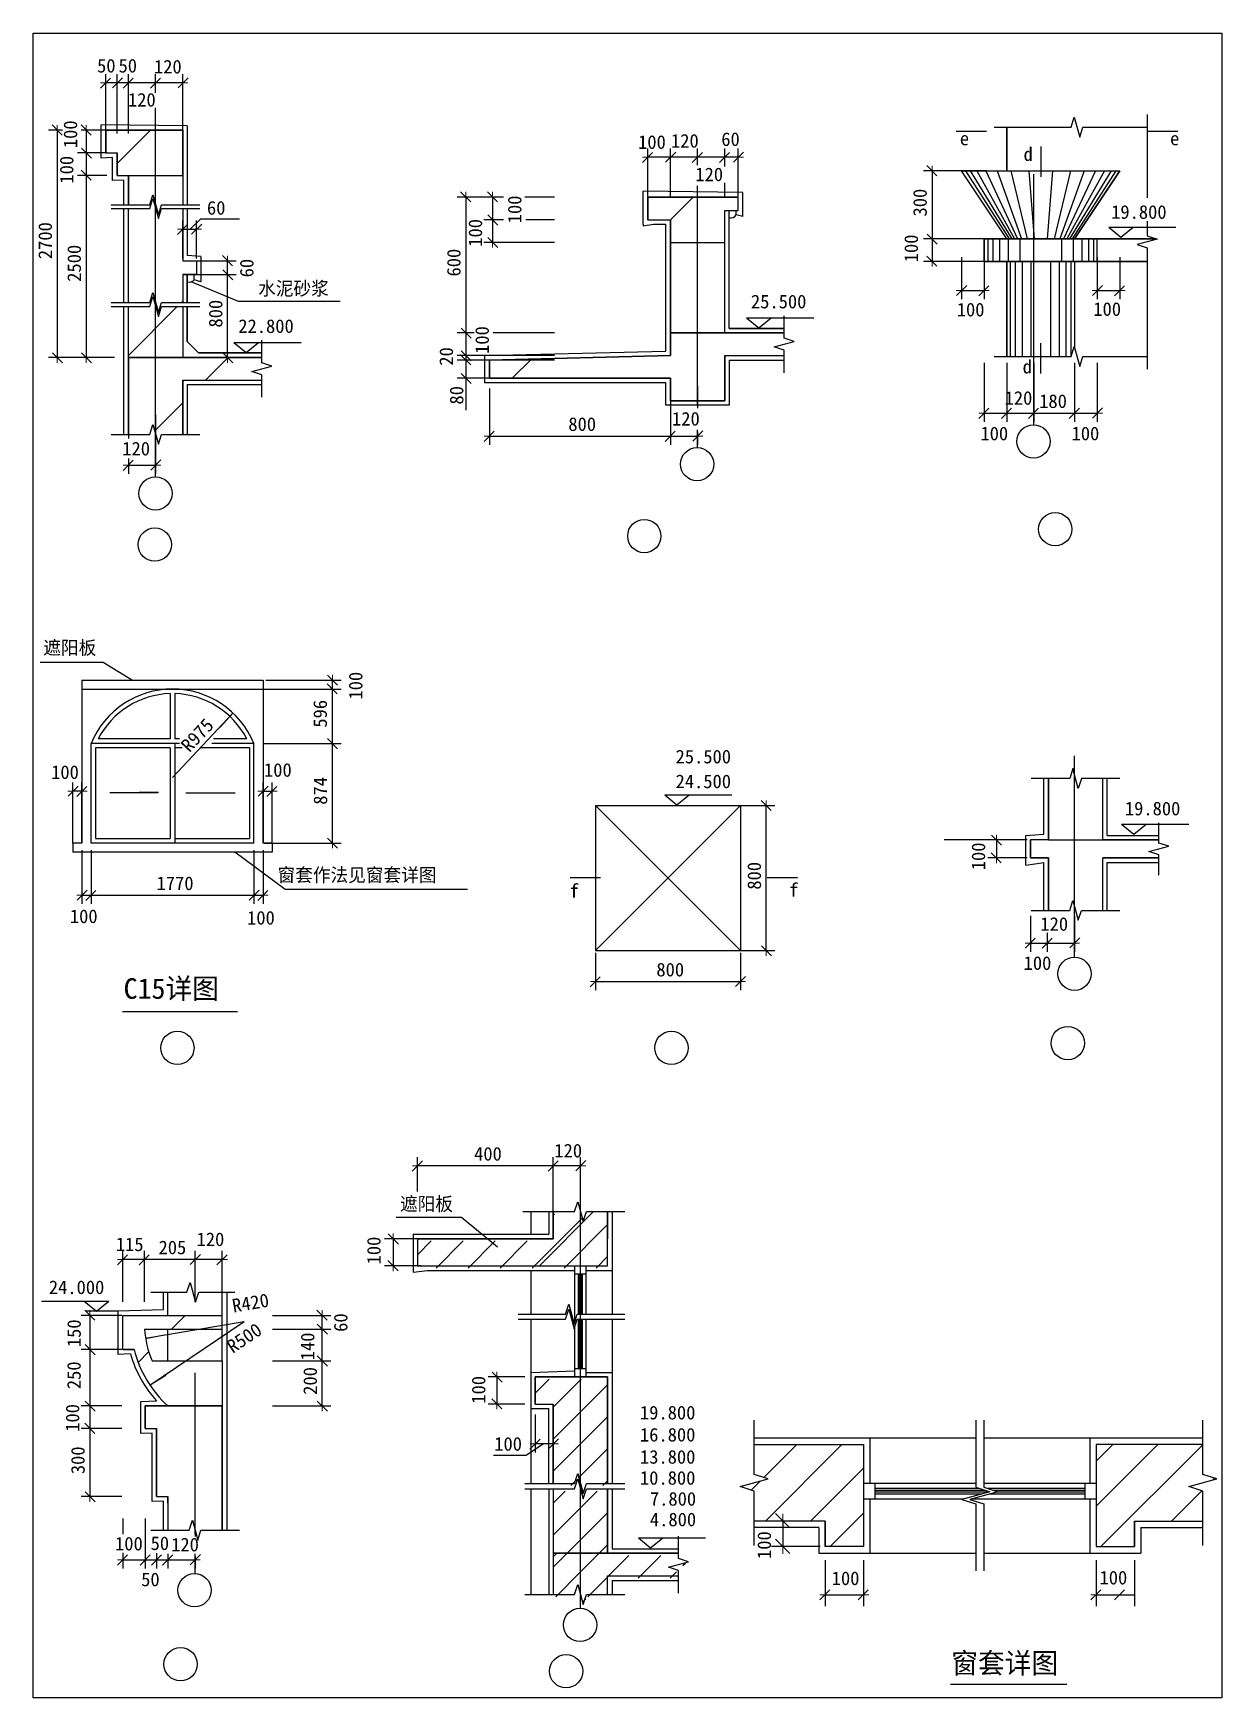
# Model space of a CAD drawing. Header units: metres. Extents: x 73028 to 110126, y 8748 to 60682.
import ezdxf

# ---------------------------------------------------------------- set-up
doc = ezdxf.new("R2010")
doc.units = ezdxf.units.M
for name, color, linetype in [('AXIS', 3, 'Continuous'), ('OTHER', 7, 'Continuous'), ('PUB_DIM', 3, 'Continuous')]:
    doc.layers.add(name, color=color, linetype=linetype)
pattern_1 = [(45, (0, 0), (-4757.36, 4757.36), [])]

msp = doc.modelspace()

# ---------------------------------------------------------------- texts
for s, height, p in [('50', 424, (75019.62, 59458.61)), ('50', 424, (75689.28, 59458.5)), ('120', 424, (76794.88, 59428.72)), ('120', 424, (75983.84, 58395.41)), ('100', 424, (91907.41, 57076.12)), ('120', 424, (92934.6, 57114.59)), ('60', 424, (94504.25, 57166.45)), ('120', 424, (93694.8, 56067.34)), ('60', 424, (78449.26, 55023.66)), ('水泥砂浆', 424, (80047.46, 52508.19)), ('100', 424, (101854.96, 51848.37)), ('100', 424, (106117.3, 51864.53)), ('120', 424, (103348.28, 49090.96)), ('180', 424, (104427.95, 48991.54)), ('120', 424, (92966.98, 48442.1)), ('800', 424, (89729.85, 48275.49)), ('100', 424, (102594.05, 47982.04)), ('100', 424, (105438.76, 47983.6)), ('120', 424, (75806.72, 47510.89)), ('遮阳板', 424, (73340.33, 41297.79)), ('100', 424, (73585.26, 37415.53)), ('100', 424, (80230.35, 37484)), ('1770', 424, (76877.5, 33947.9)), ('窗套作法见窗套详图', 424, (80652.96, 34208.61)), ('100', 424, (74170.85, 32918.06)), ('100', 424, (79701.92, 32871.34)), ('120', 424, (104464.96, 32677.45)), ('100', 424, (103941.64, 31458.29)), ('C15详图', 640, (75847.95, 30555.84)), ('800', 424, (92478.22, 31254.76)), ('120', 424, (89293.42, 25606.94)), ('400', 424, (86788.23, 25507.51)), ('遮阳板', 424, (84476.15, 23943.48)), ('115', 424, (75605.31, 22682.67)), ('205', 424, (76938.69, 22586.05)), ('120', 424, (78125.69, 22840.29)), ('100', 424, (87417.31, 16455.58)), ('100', 424, (75580.8, 13342.97)), ('50', 424, (76690.59, 13355.65)), ('120', 424, (77332.22, 13313.34)), ('50', 424, (76395.82, 12227.26)), ('100', 424, (97951.57, 12262.51)), ('100', 424, (106311.6, 12282.65)), ('窗套详图', 640, (101688.36, 9508.11))]:
    msp.add_text(s, height=height).set_placement(p)
for s, p in [('100', (74398.05, 57098.29)), ('100', (74279.72, 55991.54)), ('100', (88264.46, 54753.87)), ('300', (100918.35, 54966.2)), ('2700', (73611.29, 53635.1)), ('100', (87037.77, 54021.48)), ('2500', (74515.61, 52928.75)), ('100', (100642.96, 53537.62)), ('60', (79901.49, 53066.32)), ('600', (86365.76, 53093.58)), ('800', (78931.06, 51500.21)), ('100', (87249.27, 50677.82)), ('20', (86130.59, 50310.65)), ('80', (86452.58, 49097.95)), ('100', (83302.76, 39893.17)), ('596', (82195.19, 39015.99)), ('874', (82201.74, 36610.68)), ('100', (102741.43, 34567.27)), ('800', (95743.49, 33960.77)), ('100', (83869.48, 22267.8)), ('150', (74511.06, 19686.13)), ('60', (82834.64, 20164.5)), ('140', (81801.12, 19276.31)), ('250', (74508.55, 18375.69)), ('200', (81882.05, 18199.1)), ('100', (87138.86, 17922.5)), ('100', (74463.35, 17045.07)), ('300', (74631.99, 15723.16)), ('100', (96055.68, 13076.62))]:
    msp.add_text(s, height=424, rotation=90).set_placement(p)
at = {"layer": 'PUB_DIM'}
for s, p in [('e', (101949.84, 57188.16)), ('d', (103939.3, 56699.16)), ('e', (108512.26, 57188.16)), ('19.800', (106673.95, 54893.76)), ('25.500', (95430.25, 52100.09)), ('22.800', (79428.01, 51333.01)), ('d', (103909.29, 50068.6)), ('25.500', (93077.83, 37901.32)), ('24.500', (93077.83, 37128.28)), ('19.800', (107103.02, 36280.69)), ('f', (89770.78, 33715.18)), ('f', (96619.72, 33738.9)), ('24.000', (73514.45, 21342.97)), ('19.800', (91965.87, 17431.38)), ('16.800', (91965.87, 16741.6)), ('13.800', (91965.87, 16050)), ('10.800', (91965.87, 15394.8)), ('7.800', (92277.14, 14740.6)), ('4.800', (92277.14, 14097.81))]:
    msp.add_text(s, height=424, dxfattribs=at).set_placement(p)
for s, rotation, p in [('R975', 46.76, (77904.56, 38218.35)), ('R420', 9.57, (79276.31, 20763.24)), ('R500', 33.84, (79252.74, 19477.04))]:
    msp.add_text(s, height=424, rotation=rotation, dxfattribs=at).set_placement(p)

# ---------------------------------------------------------------- blocks, each defined once
blk = doc.blocks.new('_DIMX')
at = {"lineweight": 15}
blk.add_line((-150, 0), (150, 0), dxfattribs=at)
blk.add_lwpolyline([(-138.14, -140.53), (153.28, 150.41)])

# ---------------------------------------------------------------- hatches: boundary and pattern name
h = msp.add_hatch()
h.set_pattern_fill('ANSI31', scale=5650)
h.paths.add_polyline_path([(77695.03, 56244.58), (77695.03, 57657.26), (75293.46, 57657.26), (75293.46, 56950.92), (75646.64, 56950.92), (75646.64, 56244.58)])
h.paths.add_polyline_path([(76663.77, 55332.5), (76762.66, 55643.29), (76932.18, 55021.7), (77031.07, 55332.5), (77695.03, 55332.5), (77695.03, 56244.58), (75999.81, 56244.58), (75999.81, 55332.5)])
h.paths.add_polyline_path([(75999.81, 52280.97), (76663.77, 52280.97), (76762.66, 52591.76), (76932.18, 51970.18), (77031.07, 52280.97), (77695.03, 52280.97), (77695.03, 53155.66), (78118.84, 53155.66), (78118.84, 53579.47), (77695.03, 53579.47), (77695.03, 55217.1), (77031.07, 55217.1), (76932.18, 54906.31), (76762.66, 55527.89), (76663.77, 55217.1), (75999.81, 55217.1)])
h.paths.add_polyline_path([(75999.81, 50566.45), (77695.03, 50566.45), (77695.03, 52154.22), (77031.07, 52154.22), (76932.18, 51843.43), (76762.66, 52465.01), (76663.77, 52154.22), (75999.81, 52154.22)])
h.paths.add_polyline_path([(75999.81, 50566.45), (75999.81, 48167.18), (76663.77, 48167.18), (76762.66, 48477.97), (76932.18, 47856.39), (77031.07, 48167.18), (77695.03, 48167.18), (77695.03, 49860.1), (80164.19, 49860.1), (80164.19, 50029.62), (79853.4, 50128.51), (80474.98, 50298.03), (80164.19, 50396.92), (80164.19, 50566.45)])
h = msp.add_hatch()
h.set_pattern_fill('AN33C', scale=2119.03)
h.set_pattern_definition(pattern_1)
h.paths.add_polyline_path([(77695.03, 56244.58), (77695.03, 57657.26), (75293.46, 57657.26), (75293.46, 56950.92), (75646.64, 56950.92), (75646.64, 56244.58)])
h.paths.add_polyline_path([(75999.81, 48167.18), (76663.77, 48167.18), (76762.66, 48477.97), (76932.18, 47856.39), (77031.07, 48167.18), (77695.03, 48167.18), (77695.03, 49860.1), (80164.19, 49860.1), (80164.19, 50029.62), (79853.4, 50128.51), (80474.98, 50298.03), (80164.19, 50396.92), (80164.19, 50566.45), (75999.81, 50566.45)])
h = msp.add_hatch()
h.set_pattern_fill('AN33C', scale=2119.03)
h.set_pattern_definition(pattern_1)
h.paths.add_polyline_path([(92209.72, 55571.59), (92209.72, 54865.24), (92916.06, 54865.24), (92916.06, 54158.9), (93763.68, 54158.9), (93763.68, 55571.59)])
h.paths.add_polyline_path([(93763.68, 54158.9), (94611.29, 54158.9), (94611.29, 55147.78), (95035.1, 55147.78), (95035.1, 55571.59), (93763.68, 55571.59)])
h.paths.add_polyline_path([(93763.68, 49214.49), (94611.29, 49214.49), (94611.29, 50627.18), (96470.71, 50627.18), (96470.71, 50796.7), (96159.92, 50895.59), (96781.5, 51065.11), (96470.71, 51164), (96470.71, 51333.52), (93763.68, 51333.52)])
h.paths.add_polyline_path([(93763.68, 51333.52), (92916.06, 51333.52), (92916.06, 50627.62), (92916.06, 50627.18), (87265.31, 50485.91), (87265.31, 49920.83), (92916.06, 49920.83), (92916.06, 49214.49), (93763.68, 49214.49)])
h = msp.add_hatch()
h.set_pattern_fill('ANSI31', scale=5650)
h.paths.add_polyline_path([(93763.68, 55571.59), (93763.68, 54158.9), (94611.29, 54158.9), (94611.29, 55147.78), (95035.1, 55147.78), (95035.1, 55571.59)])
h.paths.add_polyline_path([(93763.68, 55571.59), (92209.72, 55571.59), (92209.72, 54865.24), (92916.06, 54865.24), (92916.06, 54158.9), (93763.68, 54158.9)])
h.paths.add_polyline_path([(93763.68, 54158.9), (92916.06, 54158.9), (92916.06, 51333.52), (93763.68, 51333.52)])
h.paths.add_polyline_path([(93763.68, 51333.52), (94611.29, 51333.52), (94611.29, 54158.9), (93763.68, 54158.9)])
h.paths.add_polyline_path([(93763.68, 49214.49), (94611.29, 49214.49), (94611.29, 50627.18), (96470.71, 50627.18), (96470.71, 50796.7), (96159.92, 50895.59), (96781.5, 51065.11), (96470.71, 51164), (96470.71, 51333.52), (93763.68, 51333.52)])
h.paths.add_polyline_path([(93763.68, 51333.52), (92916.06, 51333.52), (92916.06, 50627.62), (92916.06, 50627.18), (87265.31, 50485.91), (87265.31, 49920.83), (92916.06, 49920.83), (92916.06, 49214.49), (93763.68, 49214.49)])
h = msp.add_hatch()
h.set_pattern_fill('ANSI31', scale=5650)
h.paths.add_polyline_path([(105529, 37559.15), (105479.56, 37740.45), (105380.67, 37429.65), (104716.7, 37429.65), (104716.7, 35514.12), (105529, 35514.12)])
h.paths.add_polyline_path([(106411.93, 37429.65), (105747.97, 37429.65), (105649.08, 37118.86), (105529, 37559.15), (105529, 35514.12), (106411.93, 35514.12)])
h.paths.add_polyline_path([(105529, 35514.12), (104716.7, 35514.12), (104151.63, 35514.12), (104151.63, 34949.05), (104716.7, 34949.05), (104716.7, 33315.22), (105380.67, 33315.22), (105479.56, 33626.01), (105529, 33444.72)])
h.paths.add_polyline_path([(106411.93, 34949.05), (108165.33, 34949.05), (108165.33, 35047.94), (107854.54, 35146.83), (108476.12, 35316.35), (108165.33, 35415.24), (108165.33, 35514.12), (106411.93, 35514.12), (105529, 35514.12), (105529, 33444.72), (105649.08, 33004.43), (105747.97, 33315.22), (106411.93, 33315.22)])
h = msp.add_hatch()
h.set_pattern_fill('AN33C', scale=2119.03)
h.set_pattern_definition(pattern_1)
h.paths.add_polyline_path([(105529, 33444.72), (105649.08, 33004.43), (105747.97, 33315.22), (106411.93, 33315.22), (106411.93, 34949.05), (108165.33, 34949.05), (108165.33, 35047.94), (107854.54, 35146.83), (108476.12, 35316.35), (108165.33, 35415.24), (108165.33, 35514.12), (106411.93, 35514.12), (105529, 35514.12)])
h.paths.add_polyline_path([(105529, 35514.12), (104716.7, 35514.12), (104151.63, 35514.12), (104151.63, 34949.05), (104716.7, 34949.05), (104716.7, 33315.22), (105380.67, 33315.22), (105479.56, 33626.01), (105529, 33444.72)])
h = msp.add_hatch()
h.set_pattern_fill('AN33C', scale=2119.03)
h.set_pattern_definition(pattern_1)
h.paths.add_polyline_path([(90956.78, 22221.66), (90956.78, 23913.97), (90292.82, 23913.97), (90193.93, 23603.17), (90024.41, 24224.76), (89925.52, 23913.97), (89261.55, 23913.97), (89261.55, 23069.28), (85023.49, 23069.28), (85023.49, 22221.66)])
h.paths.add_polyline_path([(90956.78, 12549.82), (93169.98, 12549.82), (93169.98, 12719.34), (92859.19, 12818.23), (93480.77, 12987.75), (93169.98, 13086.64), (93169.98, 13256.16), (90109.17, 13256.16), (90109.17, 11969.68), (90193.93, 11658.89), (90292.82, 11969.68), (90956.78, 11969.68)])
h.paths.add_polyline_path([(90109.17, 13256.16), (89261.55, 13256.16), (89261.55, 11969.68), (89925.52, 11969.68), (90024.41, 12280.47), (90109.17, 11969.68)])
h = msp.add_hatch()
h.set_pattern_fill('ANSI31', scale=5650)
h.paths.add_polyline_path([(78927.15, 21397.11), (78192.56, 21397.11), (78093.67, 21086.32), (77924.15, 21707.9), (77825.26, 21397.11), (77231.93, 21397.11), (77231.93, 20676.16), (78927.15, 20676.16)])
h.paths.add_polyline_path([(78927.15, 20676.16), (75819.24, 20676.16), (75819.24, 19616.65), (76172.41, 19616.65, 0.09), (76666.88, 18504.67), (77798.6, 19263.48), (76736.35, 19263.48, -0.08), (76497.61, 20252.36), (78254.12, 20252.36), (78927.15, 20365.82)])
h.paths.add_polyline_path([(78927.15, 19263.48), (77798.6, 19263.48), (76666.88, 18504.67, 0.06), (77231.93, 17850.79), (78927.15, 17850.79)])
h.paths.add_polyline_path([(78927.15, 20020.16), (78927.15, 20252.36), (78254.12, 20252.36), (77231.93, 20080.03), (77231.93, 19263.48), (77798.6, 19263.48)])
h.paths.add_polyline_path([(78254.12, 20252.36), (77231.93, 20252.36), (77231.93, 20080.03)])
h.paths.add_polyline_path([(78927.15, 20020.16), (77798.6, 19263.48), (78927.15, 19263.48)])
h.paths.add_polyline_path([(78079.54, 17850.79), (77231.93, 17850.79), (76525.59, 17850.79), (76525.59, 17144.44), (76878.76, 17144.44), (76878.76, 15025.41), (77231.93, 15025.41), (77231.93, 13976.79), (77895.89, 13976.79), (77994.78, 14287.59), (78079.54, 13976.79)])
h.paths.add_polyline_path([(78927.15, 17850.79), (78079.54, 17850.79), (78079.54, 13976.79), (78164.3, 13666), (78263.19, 13976.79), (78927.15, 13976.79)])
h = msp.add_hatch()
h.set_pattern_fill('AN33C', scale=2119.03)
h.set_pattern_definition(pattern_1)
h.paths.add_polyline_path([(78927.15, 20676.16), (75819.24, 20676.16), (75819.24, 19616.65), (76172.41, 19616.65, 0.09), (76666.88, 18504.67), (77798.6, 19263.48), (76736.35, 19263.48, -0.08), (76497.61, 20252.36), (78254.12, 20252.36), (78927.15, 20365.82)])
h.paths.add_polyline_path([(78927.15, 19263.48), (77798.6, 19263.48), (76666.88, 18504.67, 0.06), (77231.93, 17850.79), (78927.15, 17850.79)])

# ---------------------------------------------------------------- linework, layer by layer
for p, q in [((76847.42, 59179.7), (76847.42, 59246.47)), ((76847.42, 46852.68), (76847.42, 58359.2)), ((77836.3, 57798.53), (75152.2, 57830.21)), ((75152.2, 56790), (75152.2, 57830.21)), ((75293.46, 57657.26), (77695.03, 57657.26)), ((75293.46, 56950.92), (75293.46, 57657.26)), ((77695.03, 57657.26), (75293.46, 57657.26)), ((75293.46, 57657.26), (75293.46, 56950.92)), ((77695.03, 57657.26), (77695.03, 55332.5)), ((77695.03, 56244.58), (77695.03, 57657.26)), ((77836.3, 57798.53), (77836.3, 55332.5)), ((103413.49, 56387.5), (103413.49, 57752.89)), ((103413.49, 57752.89), (103413.49, 56387.5)), ((75505.37, 56809.65), (75152.2, 56790)), ((75293.46, 56950.92), (75646.64, 56950.92)), ((75293.46, 56950.92), (75646.64, 56950.92)), ((75505.37, 56083.65), (75505.37, 56809.65)), ((75646.64, 56244.58), (75646.64, 56950.92)), ((75646.64, 56950.92), (75646.64, 56244.58)), ((75858.54, 56103.31), (75505.37, 56083.65)), ((75646.64, 56244.58), (77695.03, 56244.58)), ((75646.64, 56244.58), (77695.03, 56244.58)), ((75858.54, 55332.5), (75858.54, 56103.31)), ((75999.81, 55332.5), (75999.81, 56244.58)), ((75999.81, 56244.58), (75999.81, 55332.5)), ((77695.03, 56244.58), (77695.03, 55332.5)), ((102000.8, 56387.5), (106945.21, 56387.5)), ((103413.49, 54268.47), (102000.8, 56387.5)), ((103413.49, 54268.47), (102000.8, 56387.5)), ((102000.8, 56387.5), (106945.21, 56387.5)), ((102127.94, 56387.5), (103488.32, 54268.47)), ((102269.21, 56387.5), (103575.16, 54268.47)), ((102481.12, 56387.5), (103657.44, 54268.47)), ((102763.65, 56387.5), (103755.26, 54268.47)), ((103116.83, 56387.5), (103872.65, 54268.47)), ((103540.63, 56387.5), (104048.73, 54268.47)), ((104105.71, 56387.5), (104273.72, 54268.47)), ((104261.1, 48474.77), (104261.1, 56287.63)), ((104840.31, 56387.5), (104672.3, 54268.47)), ((105405.38, 56387.5), (104897.29, 54268.47)), ((105829.19, 56387.5), (105073.37, 54268.47)), ((106182.36, 56387.5), (105190.75, 54268.47)), ((106464.9, 56387.5), (105288.57, 54268.47)), ((106676.8, 56387.5), (105370.86, 54268.47)), ((106818.07, 56387.5), (105457.69, 54268.47)), ((105532.52, 54268.47), (106945.21, 56387.5)), ((106945.21, 56387.5), (105532.52, 54268.47)), ((92068.45, 54723.97), (92068.45, 55754.29)), ((95176.36, 55712.85), (92068.45, 55754.29)), ((92209.72, 55571.59), (95035.1, 55571.59)), ((92209.72, 54865.24), (92209.72, 55571.59)), ((95035.1, 55571.59), (92209.72, 55571.59)), ((92209.72, 55571.59), (92209.72, 54865.24)), ((93763.68, 49057.48), (93763.68, 55571.59)), ((95035.1, 55147.78), (95035.1, 55571.59)), ((95035.1, 55147.78), (95035.1, 55571.59)), ((95176.36, 54964.19), (95176.36, 55712.85)), ((75858.54, 52280.97), (75858.54, 55217.1)), ((75999.81, 52280.97), (75999.81, 55217.1)), ((75999.81, 52280.97), (75999.81, 55217.1)), ((77695.03, 55217.1), (77695.03, 53579.47)), ((77695.03, 55217.1), (77695.03, 53579.47)), ((77836.3, 55217.1), (77836.3, 53746.35)), ((94611.29, 51333.52), (94611.29, 55147.78)), ((94611.29, 55147.78), (95035.1, 55147.78)), ((94611.29, 51333.52), (94611.29, 55147.78)), ((94611.29, 55147.78), (95035.1, 55147.78)), ((94752.56, 51474.79), (94752.56, 55147.78)), ((94752.56, 51474.79), (94752.56, 55147.78)), ((94967.74, 55013.11), (94967.74, 55147.78)), ((77922.79, 54566.62), (78262.86, 54892.78)), ((78262.86, 54892.78), (79466.69, 54892.78)), ((92068.45, 54723.97), (92068.45, 54673.56)), ((92068.45, 54673.56), (92392.63, 54723.97)), ((92209.72, 54865.24), (92916.06, 54865.24)), ((92209.72, 54865.24), (92916.06, 54865.24)), ((92392.63, 54723.97), (92774.8, 54723.97)), ((92774.8, 50764.96), (92774.8, 54723.97)), ((92916.06, 51333.52), (92916.06, 54865.24)), ((92916.06, 54865.24), (92916.06, 51333.52)), ((95176.36, 54964.19), (94967.74, 55013.11)), ((92916.06, 54158.9), (94611.29, 54158.9)), ((92916.06, 54158.9), (94611.29, 54158.9)), ((102707.15, 54268.47), (108086.01, 54268.47)), ((102707.15, 53562.12), (102707.15, 54268.47)), ((108086.01, 54268.47), (102707.15, 54268.47)), ((102707.15, 54268.47), (102707.15, 53562.12)), ((102820.16, 54268.47), (102820.16, 53562.12)), ((102975.56, 54268.47), (102975.56, 53562.12)), ((103187.46, 54268.47), (103187.46, 53562.12)), ((103455.87, 54268.47), (103455.87, 53562.12)), ((103823.17, 54268.47), (103823.17, 53562.12)), ((105122.84, 54268.47), (105122.84, 53562.12)), ((105490.14, 54268.47), (105490.14, 53562.12)), ((105758.55, 54268.47), (105758.55, 53562.12)), ((105970.46, 54268.47), (105970.46, 53562.12)), ((106125.85, 54268.47), (106125.85, 53562.12)), ((106238.87, 53562.12), (106238.87, 54268.47)), ((106238.87, 53562.12), (106238.87, 54268.47)), ((77695.03, 53579.47), (78118.84, 53579.47)), ((77695.03, 53579.47), (78118.84, 53579.47)), ((78260.11, 53720.73), (77836.3, 53746.35)), ((78118.84, 53579.47), (78118.84, 53155.66)), ((78118.84, 53579.47), (78118.84, 53155.66)), ((78260.11, 53720.73), (78260.11, 53014.39)), ((107800.24, 53562.12), (102707.15, 53562.12)), ((102707.15, 53562.12), (107800.24, 53562.12)), ((103413.49, 50598.6), (103413.49, 53562.12)), ((103413.49, 53562.12), (103413.49, 50598.6)), ((103526.51, 53562.12), (103526.51, 50598.6)), ((103681.9, 53562.12), (103681.9, 50598.6)), ((103893.8, 53562.12), (103893.8, 50598.6)), ((104162.22, 53562.12), (104162.22, 50598.6)), ((104783.8, 53562.12), (104783.8, 50598.6)), ((105052.21, 53562.12), (105052.21, 50598.6)), ((105264.11, 53562.12), (105264.11, 50598.6)), ((105419.51, 53562.12), (105419.51, 50598.6)), ((105532.52, 53562.12), (105532.52, 50871.19)), ((105532.52, 53562.12), (105532.52, 50871.19)), ((77695.03, 53155.66), (77695.03, 52280.97)), ((77695.03, 53155.66), (78118.84, 53155.66)), ((78118.84, 53155.66), (77695.03, 53155.66)), ((77695.03, 53155.66), (77695.03, 52280.97)), ((77836.3, 53155.66), (77836.3, 52280.97)), ((77836.3, 52280.97), (77836.3, 53155.66)), ((78052.22, 52986.78), (78052.22, 53155.66)), ((78260.11, 52931.73), (78052.22, 52986.78)), ((78260.11, 53014.39), (78260.11, 52931.73)), ((79437.18, 52315.73), (77952.6, 52926.75)), ((75858.54, 50566.45), (75858.54, 52154.22)), ((75999.81, 50566.45), (75999.81, 52154.22)), ((75999.81, 50566.45), (75999.81, 52154.22)), ((77695.03, 52154.22), (77695.03, 50566.45)), ((77695.03, 52154.22), (77695.03, 50566.45)), ((77836.3, 52154.22), (77836.3, 51060.89)), ((77836.3, 51060.89), (77836.3, 52154.22)), ((82606.16, 52317.47), (79437.18, 52315.73)), ((94752.56, 51474.79), (96470.71, 51474.79)), ((96470.71, 51474.79), (94752.56, 51474.79)), ((78189.47, 50707.71), (77836.3, 51060.89)), ((78189.47, 50707.71), (77836.3, 51060.89)), ((92916.06, 51333.52), (94611.29, 51333.52)), ((92916.06, 50627.18), (92916.06, 51333.52)), ((96470.71, 51333.52), (92916.06, 51333.52)), ((92916.06, 51333.52), (92916.06, 50627.62)), ((94611.29, 51333.52), (96470.71, 51333.52)), ((75858.54, 48167.18), (75858.54, 50566.45)), ((75999.81, 50566.45), (77695.03, 50566.45)), ((75999.81, 48167.18), (75999.81, 50566.45)), ((80164.19, 50566.45), (75999.81, 50566.45)), ((75999.81, 50566.45), (75999.81, 48167.18)), ((77695.03, 50566.45), (80164.19, 50566.45)), ((78189.47, 50707.71), (80164.19, 50707.71)), ((80164.19, 50707.71), (78189.47, 50707.71)), ((87124.04, 50623.69), (92774.8, 50764.96)), ((87124.04, 49779.57), (87124.04, 50623.69)), ((92916.06, 50627.62), (87265.31, 50485.91)), ((87265.31, 50485.91), (92916.06, 50627.18)), ((87265.31, 49920.83), (87265.31, 50485.91)), ((87265.31, 50485.91), (87265.31, 49920.83)), ((94611.29, 50627.18), (94611.29, 49214.49)), ((94611.29, 50627.18), (96470.71, 50627.18)), ((94611.29, 49214.49), (94611.29, 50627.18)), ((94611.29, 50627.18), (96470.71, 50627.18)), ((94752.56, 50485.91), (94752.56, 49073.22)), ((94752.56, 50485.91), (96470.71, 50485.91)), ((77695.03, 49860.1), (77695.03, 48167.18)), ((77695.03, 49860.1), (80164.19, 49860.1)), ((77695.03, 48167.18), (77695.03, 49860.1)), ((77695.03, 49860.1), (80164.19, 49860.1)), ((92916.06, 49920.83), (87265.31, 49920.83)), ((87265.31, 49920.83), (92916.06, 49920.83)), ((92916.06, 49214.49), (92916.06, 49920.83)), ((92916.06, 49920.83), (92916.06, 49214.49)), ((77836.3, 49718.83), (77836.3, 48167.18)), ((77836.3, 49718.83), (80164.19, 49718.83)), ((92774.8, 49779.57), (87124.04, 49779.57)), ((92774.8, 49073.22), (92774.8, 49779.57)), ((94752.56, 49073.22), (92774.8, 49073.22)), ((94611.29, 49214.49), (92916.06, 49214.49)), ((92916.06, 49214.49), (94611.29, 49214.49)), ((93763.68, 47758.73), (93763.68, 48307.23)), ((73238.49, 41055.54), (75212.85, 41055.54)), ((75212.85, 41055.54), (76129.74, 40502.31)), ((74548.51, 40502.31), (80199.27, 40502.31)), ((74548.51, 40502.31), (74548.51, 35416.63)), ((74548.51, 40219.77), (80199.27, 40219.77)), ((77303.26, 40077.55), (77303.26, 38665.81)), ((77444.53, 40077.55), (77444.53, 38665.81)), ((80199.27, 40502.31), (80199.27, 35416.63)), ((74831.05, 35416.63), (74831.05, 38524.54)), ((77593.32, 38524.54), (74831.05, 38524.54)), ((77303.26, 38665.81), (75052.61, 38665.81)), ((77593.32, 38665.81), (77444.53, 38665.81)), ((77444.53, 38524.54), (77444.53, 35416.63)), ((79916.73, 38524.54), (78598.71, 38524.54)), ((79695.17, 38665.81), (78653.95, 38665.81)), ((79916.73, 35416.63), (79916.73, 38524.54)), ((77303.26, 38383.28), (74972.32, 38383.28)), ((74972.32, 38383.28), (74972.32, 35557.9)), ((77303.26, 38383.28), (77303.26, 35557.9)), ((77676.19, 38383.28), (77444.53, 38383.28)), ((79775.46, 38383.28), (78245.17, 38383.28)), ((79775.46, 38383.28), (79775.46, 35557.9)), ((104575.44, 35694.2), (104575.44, 37429.65)), ((104716.7, 35514.12), (104716.7, 37429.65)), ((104716.7, 37429.65), (104716.7, 35514.12)), ((106411.93, 35514.12), (106411.93, 37429.65)), ((106411.93, 35514.12), (106411.93, 37429.65)), ((106553.2, 35655.39), (106553.2, 37429.65)), ((90578.77, 36581.91), (95099.37, 36581.91)), ((90578.77, 36581.91), (95099.37, 32061.31)), ((95099.37, 36581.91), (90578.77, 32061.31)), ((90578.77, 36581.91), (90578.77, 32061.31)), ((95099.37, 36581.91), (95099.37, 32061.31)), ((74548.51, 35416.63), (74265.98, 35416.63)), ((74265.98, 35416.63), (74265.98, 35134.09)), ((79916.73, 35416.63), (74831.05, 35416.63)), ((74972.32, 35557.9), (77303.26, 35557.9)), ((77444.53, 35557.9), (79775.46, 35557.9)), ((80481.8, 35416.63), (80199.27, 35416.63)), ((80481.8, 35416.63), (80481.8, 35134.09)), ((104010.36, 35655.39), (104575.44, 35694.2)), ((104010.36, 34725.78), (104010.36, 35655.39)), ((104151.63, 34949.05), (104151.63, 35514.12)), ((104716.7, 35514.12), (104151.63, 35514.12)), ((104716.7, 35514.12), (104151.63, 35514.12)), ((104151.63, 35514.12), (104151.63, 34949.05)), ((104716.7, 35514.12), (106411.93, 35514.12)), ((106411.93, 35514.12), (108165.33, 35514.12)), ((108165.33, 35514.12), (106411.93, 35514.12)), ((106553.2, 35655.39), (108165.33, 35655.39)), ((80481.8, 35134.09), (74265.98, 35134.09)), ((80885.57, 33967.32), (79316.56, 35134.09)), ((104010.36, 34725.78), (104575.44, 34804.02)), ((104716.7, 34949.05), (104151.63, 34949.05)), ((104151.63, 34949.05), (104716.7, 34949.05)), ((104575.44, 33315.22), (104575.44, 34804.02)), ((104716.7, 33315.22), (104716.7, 34949.05)), ((104716.7, 34949.05), (104716.7, 33315.22)), ((106411.93, 33315.22), (106411.93, 34949.05)), ((106411.93, 34949.05), (108165.33, 34949.05)), ((108165.33, 34949.05), (106411.93, 34949.05)), ((106411.93, 33315.22), (106411.93, 34949.05)), ((106553.2, 33315.22), (106553.2, 34807.78)), ((106553.2, 34807.78), (108165.33, 34807.78)), ((86583.6, 33967.32), (80885.57, 33967.32)), ((90578.77, 32061.31), (95099.37, 32061.31)), ((75817.91, 30163.1), (79405.94, 30163.1)), ((88555.21, 23913.97), (88555.21, 23210.55)), ((89120.29, 23913.97), (89120.29, 23210.55)), ((89261.55, 23913.97), (89261.55, 23069.28)), ((89261.55, 23069.28), (89261.55, 23913.97)), ((90956.78, 22221.66), (90956.78, 23913.97)), ((90956.78, 23913.97), (90956.78, 23069.28)), ((91098.05, 23913.97), (91098.05, 20714.28)), ((84360.36, 23743.32), (86397.57, 23743.32)), ((86397.57, 23743.32), (87515.75, 22815.02)), ((88600.75, 22152.04), (90148.57, 23699.86)), ((89261.55, 23811.77), (89294.13, 23844.34)), ((89599.67, 22152.04), (90956.78, 23509.15)), ((90292.71, 23844), (90293.05, 23844.34)), ((84882.22, 23210.55), (89120.29, 23210.55)), ((84882.22, 23210.55), (84882.22, 22029.3)), ((85023.49, 23069.28), (85023.49, 22221.66)), ((85023.49, 23069.28), (89261.55, 23069.28)), ((89261.55, 23069.28), (85023.49, 23069.28)), ((85023.49, 23069.28), (85023.49, 22221.66)), ((85023.49, 22570.47), (85452.67, 22999.65)), ((85603.98, 22152.04), (86451.6, 22999.65)), ((86602.9, 22152.04), (87450.52, 22999.65)), ((87601.83, 22152.04), (88449.44, 22999.65)), ((90956.78, 22221.66), (90956.78, 23069.28)), ((90598.59, 22152.04), (90956.78, 22510.23)), ((84882.22, 22029.3), (85332.12, 22080.4)), ((85023.49, 22221.66), (90956.78, 22221.66)), ((85023.49, 22221.66), (90956.78, 22221.66)), ((85332.12, 22080.4), (89932.58, 22080.4)), ((88555.21, 22080.4), (88555.21, 20714.28)), ((89932.58, 20470.08), (89932.58, 22221.66)), ((89932.58, 21969.4), (90285.75, 21969.4)), ((90045.6, 20714.28), (90045.6, 21969.4)), ((90087.98, 20714.28), (90087.98, 21969.4)), ((90130.36, 20714.28), (90130.36, 21969.4)), ((90172.74, 20714.28), (90172.74, 21969.4)), ((90285.75, 20714.28), (90285.75, 22221.66)), ((90285.75, 22080.4), (91098.05, 22080.4)), ((77090.66, 20858.28), (77090.66, 21397.11)), ((77231.93, 20676.16), (77231.93, 21397.11)), ((78927.15, 19263.48), (78927.15, 21397.11)), ((79068.42, 21397.11), (79068.42, 13976.79)), ((75677.97, 20817.43), (77090.66, 20858.28)), ((75677.97, 19460.27), (75677.97, 20817.43)), ((75819.24, 19616.65), (75819.24, 20676.16)), ((75819.24, 20676.16), (76495.21, 20676.16)), ((75819.24, 19616.65), (75819.24, 20676.16)), ((75819.24, 20676.16), (78927.15, 20676.16)), ((88555.21, 20564.46), (88555.21, 15433.82)), ((89932.58, 18758.93), (89932.58, 20320.27)), ((90045.6, 19022.85), (90045.6, 20564.46)), ((90087.98, 19022.85), (90087.98, 20564.46)), ((90130.36, 19022.85), (90130.36, 20564.46)), ((90172.74, 19022.85), (90172.74, 20564.46)), ((90285.75, 18758.93), (90285.75, 20564.46)), ((91098.05, 20564.46), (91098.05, 15433.82)), ((76495.21, 20252.36), (78927.15, 20252.36)), ((77231.93, 19263.48), (77231.93, 20252.36)), ((76063.96, 19475.38), (75677.97, 19460.27)), ((75819.24, 19616.65), (76172.41, 19616.65)), ((76172.41, 19616.65), (75819.24, 19616.65)), ((76736.35, 19263.48), (78927.15, 19263.48)), ((76736.35, 19263.48), (78927.15, 19263.48)), ((78927.15, 19263.48), (78927.15, 17850.79)), ((78927.15, 19263.48), (78927.15, 17850.79)), ((88555.21, 18900.2), (89932.58, 18947.65)), ((88696.48, 18758.93), (90956.78, 18758.93)), ((88696.48, 17911.32), (88696.48, 18758.93)), ((90956.78, 18758.93), (88696.48, 18758.93)), ((88696.48, 18758.93), (88696.48, 17911.32)), ((89932.58, 19022.85), (90285.75, 19022.85)), ((90285.75, 18900.2), (91098.05, 18900.2)), ((90956.78, 18758.93), (90956.78, 15433.82)), ((90956.78, 15433.82), (90956.78, 18758.93)), ((88696.48, 18252.09), (89133.7, 18689.31)), ((89261.55, 17818.24), (90132.62, 18689.31)), ((89261.55, 16819.32), (90956.78, 18514.55)), ((76384.32, 17992.06), (76872.3, 18011.7)), ((76384.32, 16986.85), (76384.32, 17992.06)), ((76525.59, 17850.79), (77231.93, 17850.79)), ((76525.59, 17144.44), (76525.59, 17850.79)), ((77231.93, 17850.79), (76525.59, 17850.79)), ((76525.59, 17850.79), (76525.59, 17144.44)), ((77231.93, 17850.79), (78927.15, 17850.79)), ((78927.15, 17850.79), (77231.93, 17850.79)), ((78927.15, 17850.79), (78927.15, 13976.79)), ((78927.15, 13976.79), (78927.15, 17850.79)), ((88555.21, 17770.05), (89120.29, 17770.05)), ((88696.48, 17911.32), (89261.55, 17911.32)), ((88696.48, 17911.32), (89261.55, 17911.32)), ((89120.29, 15433.82), (89120.29, 17770.05)), ((89261.55, 15433.82), (89261.55, 17911.32)), ((89261.55, 17911.32), (89261.55, 15433.82)), ((76525.59, 17144.44), (76878.76, 17144.44)), ((76525.59, 17144.44), (76878.76, 17144.44)), ((76878.76, 15025.41), (76878.76, 17144.44)), ((76878.76, 17144.44), (76878.76, 15025.41)), ((89261.55, 15820.4), (90956.78, 17515.63)), ((76737.49, 17003.17), (76384.32, 16986.85)), ((76737.49, 14868.32), (76737.49, 17003.17)), ((88950.7, 16667.38), (88418.33, 16300.82)), ((102451.96, 16849.86), (95534.15, 16849.86)), ((95534.15, 16650.56), (98940.57, 16650.56)), ((95534.15, 16650.56), (98940.57, 16650.56)), ((95830.72, 15619.5), (96861.78, 16650.56)), ((95879.46, 14258.99), (98271.03, 16650.56)), ((98940.57, 16650.56), (98940.57, 13461.79)), ((98940.57, 16650.56), (98940.57, 13461.79)), ((99139.86, 16849.86), (99139.86, 15446.77)), ((109535.46, 16849.86), (102700.5, 16849.86)), ((106009.9, 16849.86), (106009.9, 15446.77)), ((106209.2, 14723.99), (108135.76, 16650.56)), ((106209.2, 16133.24), (106726.52, 16650.56)), ((106209.2, 16650.56), (106209.2, 13461.79)), ((109535.46, 16650.56), (106209.2, 16650.56)), ((109535.46, 16650.56), (106209.2, 16650.56)), ((106209.2, 16650.56), (106209.2, 13461.79)), ((106356.25, 13461.79), (109535.46, 16641)), ((88418.33, 16300.82), (87396.76, 16300.82)), ((90043.83, 15603.76), (90956.78, 16516.7)), ((97288.71, 14258.99), (98940.57, 15910.85)), ((109842.1, 15538.4), (109901.19, 15597.49)), ((88555.21, 15265.26), (88555.21, 11969.68)), ((89120.29, 15265.26), (89120.29, 11969.68)), ((89261.55, 15265.26), (89261.55, 13256.16)), ((89261.55, 15265.26), (89261.55, 11969.68)), ((89261.55, 14821.48), (89635.71, 15195.63)), ((89804.27, 15364.2), (89982.1, 15542.02)), ((90109.17, 14670.17), (90634.63, 15195.63)), ((90803.19, 15364.2), (90956.78, 15517.78)), ((90956.78, 15265.26), (90956.78, 13256.16)), ((90956.78, 13256.16), (90956.78, 15265.26)), ((91098.05, 15265.26), (91098.05, 13397.43)), ((95437.62, 15226.4), (95715.44, 15504.21)), ((98940.57, 15446.77), (102451.96, 15446.77)), ((99298.06, 15446.77), (99298.06, 14948.52)), ((99298.06, 15287.33), (102539.75, 15287.33)), ((99298.06, 15227.54), (102727.66, 15227.54)), ((99298.06, 15167.75), (102861.06, 15167.75)), ((99298.06, 15107.96), (102641.83, 15107.96)), ((102700.5, 15446.77), (106209.2, 15446.77)), ((102788.3, 15287.33), (105851.7, 15287.33)), ((102890.38, 15107.96), (105851.7, 15107.96)), ((102976.2, 15227.54), (105851.7, 15227.54)), ((103109.6, 15167.75), (105851.7, 15167.75)), ((105851.7, 15446.77), (105851.7, 14948.52)), ((108562.69, 14258.99), (109508.09, 15204.39)), ((77090.66, 14884.14), (76737.49, 14868.32)), ((76878.76, 15025.41), (77231.93, 15025.41)), ((76878.76, 15025.41), (77231.93, 15025.41)), ((77090.66, 13976.79), (77090.66, 14884.14)), ((77231.93, 14813.14), (77231.93, 15025.41)), ((77231.93, 15025.41), (77231.93, 13976.79)), ((89261.55, 13822.56), (90109.17, 14670.17)), ((98940.57, 14948.52), (102057.23, 14948.52)), ((99139.86, 14948.52), (99139.86, 13262.5)), ((102305.77, 14948.52), (106209.2, 14948.52)), ((106009.9, 14948.52), (106009.9, 13262.5)), ((90109.17, 13671.25), (90956.78, 14518.86)), ((97744.78, 14258.99), (95534.15, 14258.99)), ((97744.78, 14258.99), (95534.15, 14258.99)), ((97545.48, 14059.69), (95534.15, 14059.69)), ((97545.48, 14059.69), (97545.48, 13262.5)), ((97744.78, 14258.99), (97744.78, 13461.79)), ((97744.78, 13461.79), (97744.78, 14258.99)), ((97900.76, 13461.79), (98940.57, 14501.6)), ((107404.98, 14258.99), (109535.46, 14258.99)), ((107404.98, 14258.99), (107404.98, 13461.79)), ((107404.98, 13461.79), (107404.98, 14258.99)), ((107404.98, 14258.99), (109535.46, 14258.99)), ((107604.28, 14059.69), (109535.46, 14059.69)), ((107604.28, 14059.69), (107604.28, 13262.5)), ((89624.46, 13186.54), (90109.17, 13671.25)), ((90623.38, 13186.54), (90956.78, 13519.94)), ((89261.55, 13256.16), (93169.98, 13256.16)), ((93169.98, 13256.16), (89261.55, 13256.16)), ((89261.55, 12823.64), (89624.46, 13186.54)), ((90109.17, 12672.33), (90623.38, 13186.54)), ((90335.82, 11900.06), (91622.3, 13186.54)), ((91098.05, 13397.43), (93169.98, 13397.43)), ((91914.88, 12480.19), (92621.22, 13186.54)), ((97545.48, 13262.5), (102451.96, 13262.5)), ((98940.57, 13461.79), (97744.78, 13461.79)), ((98940.57, 13461.79), (97744.78, 13461.79)), ((102700.5, 13262.5), (107604.28, 13262.5)), ((106209.2, 13461.79), (107404.98, 13461.79)), ((106209.2, 13461.79), (107404.98, 13461.79)), ((89336.9, 11900.06), (90109.17, 12672.33)), ((90956.78, 11969.68), (90956.78, 12549.82)), ((90956.78, 12549.82), (93169.98, 12549.82)), ((92913.8, 12480.19), (93104.24, 12670.63)), ((93303.34, 12869.74), (93382.88, 12949.27)), ((91098.05, 12408.55), (93169.98, 12408.55)), ((91098.05, 12408.55), (91098.05, 11969.68)), ((90157.74, 11721.98), (90272.75, 11836.99)), ((101655, 9170.08), (105293.23, 9170.08))]:
    msp.add_line(p, q)
msp.add_lwpolyline([(110125.66, 60681.95), (110125.66, 8747.71), (73027.86, 8747.71), (73027.86, 60681.95)], close=True)
for points in [[(79264.02, 39474.12), (78861.01, 39030.4)], [(76937.79, 36987.99), (76338.4, 36993.46)], [(77788.66, 36985.37), (78388.06, 36979.91)], [(76529.77, 19958.92), (77118.05, 20073.9)], [(76659.64, 18500.05), (77168.45, 18816.94)]]:
    msp.add_lwpolyline(points)
for centre in [(104250.39, 47948.05), (93749.71, 47236.48), (76843.01, 46325.69), (104929.22, 45208.55), (76820.88, 44727.57), (92101.32, 44993.8), (105530.77, 31336.31), (105319.21, 29174.48), (77525.72, 29023.83), (92946.51, 29022.86), (78062.24, 12102.21), (90095.64, 11017.63), (77626.65, 9793), (89660.09, 9574.1)]:
    msp.add_circle(centre, 519.3)
for centre, radius, start, end in [((94790.89, 55136.18), 215.46, 259.75, 325.17), ((77891.3, 53141.17), 223.01, 255.72, 316.19), ((77373.89, 37465.03), 2754.74, 22.62, 157.38), ((77373.89, 37465.03), 2613.47, 91.55, 152.65), ((77373.89, 37465.03), 2613.47, 27.35, 88.45), ((79615.84, 20481.92), 3126.67, 184.21, 202.94), ((79615.84, 20481.92), 3126.67, 184.21, 202.94), ((79615.84, 20481.92), 3691.75, 195.82, 222), ((79615.84, 20481.92), 3550.48, 194.11, 227.82), ((79615.84, 20481.92), 3550.48, 194.11, 227.82)]:
    msp.add_arc(centre, radius, start, end)
at = {"layer": 'AXIS'}
for p, q in [((105529, 31864.84), (105529, 38131.67)), ((90109.17, 11544.29), (90109.17, 25587.08)), ((78079.54, 13850.86), (78079.54, 18888.54)), ((78079.54, 12621.72), (78079.54, 13239.28))]:
    msp.add_line(p, q, dxfattribs=at)
at = {"layer": 'OTHER'}
for p, q in [((103017.94, 57752.89), (105423.21, 57752.89)), ((105423.21, 57752.89), (105522.1, 58063.68)), ((105522.1, 58063.68), (105691.62, 57442.1)), ((105691.62, 57442.1), (105790.51, 57752.89)), ((105790.51, 57752.89), (107800.24, 57752.89)), ((107800.24, 58148.44), (107800.24, 55542.86)), ((76663.77, 55332.5), (76762.66, 55643.29)), ((76762.66, 55643.29), (76932.18, 55021.7)), ((75462.99, 55332.5), (76663.77, 55332.5)), ((75462.99, 55217.1), (76663.77, 55217.1)), ((76663.77, 55217.1), (76762.66, 55527.89)), ((76762.66, 55527.89), (76932.18, 54906.31)), ((76932.18, 55021.7), (77031.07, 55332.5)), ((76932.18, 54906.31), (77031.07, 55217.1)), ((77031.07, 55332.5), (78231.85, 55332.5)), ((77031.07, 55217.1), (78231.85, 55217.1)), ((107800.24, 54815.68), (107800.24, 54359.4)), ((108111.03, 54260.51), (107489.45, 54090.98)), ((107489.45, 54090.98), (107800.24, 53992.1)), ((107800.24, 54359.4), (108111.03, 54260.51)), ((107800.24, 53992.1), (107800.24, 50203.05)), ((76663.77, 52280.97), (76762.66, 52591.76)), ((76663.77, 52154.22), (76762.66, 52465.01)), ((76762.66, 52591.76), (76932.18, 51970.18)), ((76762.66, 52465.01), (76932.18, 51843.43)), ((75462.99, 52280.97), (76663.77, 52280.97)), ((75462.99, 52154.22), (76663.77, 52154.22)), ((76932.18, 51970.18), (77031.07, 52280.97)), ((76932.18, 51843.43), (77031.07, 52154.22)), ((77031.07, 52280.97), (78231.85, 52280.97)), ((77031.07, 52154.22), (78231.85, 52154.22)), ((96470.71, 51164), (96470.71, 51870.34)), ((80164.19, 50396.92), (80164.19, 51103.27)), ((96159.92, 50895.59), (96781.5, 51065.11)), ((96470.71, 50796.7), (96159.92, 50895.59)), ((96781.5, 51065.11), (96470.71, 51164)), ((105423.21, 50598.6), (105522.1, 50909.4)), ((105522.1, 50909.4), (105691.62, 50287.81)), ((80474.98, 50298.03), (80164.19, 50396.92)), ((96470.71, 50090.36), (96470.71, 50796.7)), ((103017.94, 50598.6), (105423.21, 50598.6)), ((105691.62, 50287.81), (105790.51, 50598.6)), ((105790.51, 50598.6), (107800.24, 50598.6)), ((79853.4, 50128.51), (80474.98, 50298.03)), ((80164.19, 50029.62), (79853.4, 50128.51)), ((80164.19, 49323.28), (80164.19, 50029.62)), ((76663.77, 48167.18), (76762.66, 48477.97)), ((76762.66, 48477.97), (76932.18, 47856.39)), ((75462.99, 48167.18), (76663.77, 48167.18)), ((76932.18, 47856.39), (77031.07, 48167.18)), ((77031.07, 48167.18), (78231.85, 48167.18)), ((105380.67, 37429.65), (104179.88, 37429.65)), ((105479.56, 37740.45), (105380.67, 37429.65)), ((105649.08, 37118.86), (105479.56, 37740.45)), ((105747.97, 37429.65), (105649.08, 37118.86)), ((106948.75, 37429.65), (105747.97, 37429.65)), ((108165.33, 35415.24), (108165.33, 36050.95)), ((107854.54, 35146.83), (108476.12, 35316.35)), ((108476.12, 35316.35), (108165.33, 35415.24)), ((108165.33, 35047.94), (107854.54, 35146.83)), ((108165.33, 34412.23), (108165.33, 35047.94)), ((104179.88, 33315.22), (105380.67, 33315.22)), ((105380.67, 33315.22), (105479.56, 33626.01)), ((105479.56, 33626.01), (105649.08, 33004.43)), ((105649.08, 33004.43), (105747.97, 33315.22)), ((105747.97, 33315.22), (106948.75, 33315.22)), ((88309.13, 23913.97), (89925.52, 23913.97)), ((89925.52, 23913.97), (90024.41, 24224.76)), ((90024.41, 24224.76), (90193.93, 23603.17)), ((90193.93, 23603.17), (90292.82, 23913.97)), ((90292.82, 23913.97), (91493.6, 23913.97)), ((76695.11, 21397.11), (77825.26, 21397.11)), ((77825.26, 21397.11), (77924.15, 21707.9)), ((77924.15, 21707.9), (78093.67, 21086.32)), ((78093.67, 21086.32), (78192.56, 21397.11)), ((78192.56, 21397.11), (79322.71, 21397.11)), ((89642.98, 20714.28), (89741.87, 21025.07)), ((89642.98, 20564.46), (89741.87, 20875.25)), ((89741.87, 21025.07), (89911.39, 20403.49)), ((89741.87, 20875.25), (89911.39, 20253.67)), ((88159.66, 20714.28), (89642.98, 20714.28)), ((88159.66, 20564.46), (89642.98, 20564.46)), ((89911.39, 20403.49), (90010.28, 20714.28)), ((89911.39, 20253.67), (90010.28, 20564.46)), ((90010.28, 20714.28), (91493.6, 20714.28)), ((90010.28, 20564.46), (91493.6, 20564.46)), ((95534.15, 15713.86), (95534.15, 17407.89)), ((102451.96, 17407.89), (102451.96, 15315.26)), ((102700.5, 17407.89), (102700.5, 15315.26)), ((109535.46, 15713.86), (109535.46, 17407.89)), ((89925.52, 15433.82), (90024.41, 15744.61)), ((90024.41, 15744.61), (90193.93, 15123.03)), ((95972.61, 15574.35), (95534.15, 15713.86)), ((109973.91, 15574.35), (109535.46, 15713.86)), ((88371.28, 15433.82), (89925.52, 15433.82)), ((88371.28, 15265.26), (89925.52, 15265.26)), ((89925.52, 15265.26), (90024.41, 15576.05)), ((90024.41, 15576.05), (90193.93, 14954.47)), ((90193.93, 15123.03), (90292.82, 15433.82)), ((90193.93, 14954.47), (90292.82, 15265.26)), ((90292.82, 15433.82), (91493.6, 15433.82)), ((90292.82, 15265.26), (91493.6, 15265.26)), ((95095.7, 15335.19), (95972.61, 15574.35)), ((95534.15, 15195.68), (95095.7, 15335.19)), ((95534.15, 13501.65), (95534.15, 15195.68)), ((102890.41, 15175.75), (102013.5, 14936.6)), ((103138.96, 15175.75), (102262.05, 14936.6)), ((102451.96, 15315.26), (102890.41, 15175.75)), ((102700.5, 15315.26), (103138.96, 15175.75)), ((109097, 15335.19), (109973.91, 15574.35)), ((109535.46, 15195.68), (109097, 15335.19)), ((109535.46, 13501.65), (109535.46, 15195.68)), ((102013.5, 14936.6), (102451.96, 14797.09)), ((102262.05, 14936.6), (102700.5, 14797.09)), ((102451.96, 14797.09), (102451.96, 12704.46)), ((102700.5, 14797.09), (102700.5, 12704.46)), ((77895.89, 13976.79), (77994.78, 14287.59)), ((77994.78, 14287.59), (78164.3, 13666)), ((76695.11, 13976.79), (77895.89, 13976.79)), ((78164.3, 13666), (78263.19, 13976.79)), ((78263.19, 13976.79), (79463.98, 13976.79)), ((93169.98, 13086.64), (93169.98, 13792.98)), ((92859.19, 12818.23), (93480.77, 12987.75)), ((93480.77, 12987.75), (93169.98, 13086.64)), ((93169.98, 12719.34), (92859.19, 12818.23)), ((93169.98, 12013), (93169.98, 12719.34)), ((88371.28, 11969.68), (89925.52, 11969.68)), ((89925.52, 11969.68), (90024.41, 12280.47)), ((90024.41, 12280.47), (90193.93, 11658.89)), ((90193.93, 11658.89), (90292.82, 11969.68)), ((90292.82, 11969.68), (91493.6, 11969.68))]:
    msp.add_line(p, q, dxfattribs=at)
at = {"layer": 'PUB_DIM'}
for p, q in [((75293.46, 57553.72), (75293.46, 59403.72)), ((75646.63, 57553.72), (75646.63, 59403.72)), ((75646.63, 57553.72), (75646.63, 59403.72)), ((75999.8, 57553.72), (75999.8, 59403.72)), ((75999.8, 57553.72), (75999.8, 59403.72)), ((76847.42, 58863.66), (76847.42, 59403.72)), ((76847.42, 58827.19), (76847.42, 59403.72)), ((77695.03, 57553.72), (77695.03, 59403.72)), ((75645.55, 59134.18), (75294.54, 59134.18)), ((75645.55, 59134.18), (75644.48, 59134.18)), ((75999.8, 59134.18), (75646.63, 59134.18)), ((76846.34, 59134.18), (76000.88, 59134.18)), ((76000.88, 59134.18), (76001.96, 59134.18)), ((77693.95, 59134.18), (76848.5, 59134.18)), ((76847.42, 57553.72), (76847.42, 58310.58)), ((73938.64, 57657.26), (73505.34, 57657.26)), ((73774.88, 57656.18), (73774.88, 50567.52)), ((75323.19, 57657.26), (74520.22, 57657.26)), ((74682.01, 57656.18), (74682.01, 56952)), ((75563.97, 57657.26), (74686.68, 57657.26)), ((76847.42, 57553.72), (76847.42, 58055.31)), ((102781.79, 57619.45), (101835.04, 57619.45)), ((104477.11, 57154.29), (104477.11, 56207.54)), ((108754.58, 57617.72), (107807.83, 57617.72)), ((75323.19, 56950.92), (74412.47, 56950.92)), ((75323.19, 56950.92), (74412.47, 56950.92)), ((74682.01, 56952), (74682.01, 56953.07)), ((74682.01, 56950.92), (74682.01, 56244.57)), ((92209.72, 55589.35), (92209.72, 57082.64)), ((92914.99, 56813.1), (92210.8, 56813.1)), ((92914.99, 56813.1), (92913.91, 56813.1)), ((92916.07, 55589.35), (92916.07, 57082.64)), ((92916.07, 55589.35), (92916.07, 57082.64)), ((93763.68, 56813.1), (92916.07, 56813.1)), ((93763.68, 56636.97), (93763.68, 57082.64)), ((93763.68, 56568.02), (93763.68, 57082.64)), ((94610.22, 56813.1), (93764.76, 56813.1)), ((93764.76, 56813.1), (93765.84, 56813.1)), ((94611.29, 56550.79), (94611.29, 57082.64)), ((94611.29, 56522.06), (94611.29, 57082.64)), ((95034.02, 56813.1), (94612.37, 56813.1)), ((95035.1, 55589.35), (95035.1, 57082.64)), ((75323.19, 56244.57), (74412.47, 56244.57)), ((75323.19, 56244.57), (74412.47, 56244.57)), ((74682.01, 56243.5), (74682.01, 50567.52)), ((74682.01, 56243.5), (74682.01, 56242.42)), ((102793.38, 56387.49), (100812.41, 56387.49)), ((101081.94, 56386.42), (101081.94, 54269.54)), ((87703.61, 55571.59), (86261.69, 55571.59)), ((86531.23, 55570.51), (86531.23, 51334.6)), ((87645.87, 55571.58), (87094.92, 55571.58)), ((87364.46, 55570.5), (87364.46, 54866.32)), ((89301.01, 55571.59), (88371.73, 55571.59)), ((89301.01, 55571.58), (88396.48, 55571.58)), ((93763.68, 55589.35), (93763.68, 55918.74)), ((93763.68, 55589.35), (93763.68, 55752.11)), ((94611.29, 55589.35), (94611.29, 56010.68)), ((94611.29, 55589.35), (94611.29, 55763.6)), ((77695.03, 53649.75), (77695.03, 54837.4)), ((77696.11, 54567.86), (78117.76, 54567.86)), ((78118.84, 53649.75), (78118.84, 54837.4)), ((87621.13, 54865.24), (87094.92, 54865.24)), ((87703.61, 54865.24), (87094.92, 54865.24)), ((87364.46, 54864.16), (87364.46, 54159.97)), ((89301.01, 54865.24), (88404.72, 54865.24)), ((89301.01, 54865.24), (88437.72, 54865.24)), ((106980.96, 54306.21), (106597.11, 54618.48)), ((108696.59, 54618.48), (106597.11, 54618.48)), ((107364.8, 54618.48), (106980.96, 54306.21)), ((89301.01, 54158.89), (87094.92, 54158.89)), ((102793.38, 54268.46), (100812.41, 54268.46)), ((102793.38, 54268.46), (100812.41, 54268.46)), ((101081.94, 54269.54), (101081.94, 54270.62)), ((101081.94, 54268.46), (101081.94, 53562.12)), ((78018.48, 53579.47), (79364.19, 53579.47)), ((79094.65, 53156.74), (79094.65, 53578.39)), ((102793.38, 53562.12), (100812.41, 53562.12)), ((101081.94, 53561.04), (101081.94, 53559.96)), ((102000.8, 53698.59), (102000.8, 52385.09)), ((102707.14, 53698.59), (102707.14, 52385.09)), ((106238.87, 53698.59), (106238.87, 52385.09)), ((106945.21, 53698.59), (106945.21, 52385.09)), ((78018.48, 53155.66), (79364.19, 53155.66)), ((78018.48, 53155.66), (79364.19, 53155.66)), ((79094.65, 50567.52), (79094.65, 53154.58)), ((101999.72, 52654.63), (101998.64, 52654.63)), ((102000.8, 52654.63), (102707.14, 52654.63)), ((102708.22, 52654.63), (102709.3, 52654.63)), ((106237.79, 52654.63), (106236.71, 52654.63)), ((106238.87, 52654.63), (106945.21, 52654.63)), ((106946.29, 52654.63), (106947.37, 52654.63)), ((95680.13, 51482.86), (95296.29, 51795.13)), ((97395.76, 51795.13), (95296.29, 51795.13)), ((96063.98, 51795.13), (95680.13, 51482.86)), ((79671.46, 50713.69), (79287.61, 51025.96)), ((81387.08, 51025.96), (79287.61, 51025.96)), ((80055.3, 51025.96), (79671.46, 50713.69)), ((86787.59, 51333.52), (86261.69, 51333.52)), ((86775.24, 51333.52), (86261.69, 51333.52)), ((86531.23, 51332.44), (86531.23, 50628.26)), ((89301.01, 51333.52), (87384.31, 51333.52)), ((89301.01, 51333.52), (87738.23, 51333.52)), ((104469.69, 51008.98), (104469.69, 50062.23)), ((75563.97, 50566.44), (73505.34, 50566.44)), ((75323.19, 50566.44), (74412.47, 50566.44)), ((78018.48, 50566.44), (79364.19, 50566.44)), ((89301.01, 50627.18), (86261.69, 50627.18)), ((89301.01, 50627.18), (86261.69, 50627.18)), ((89301.01, 50485.91), (86261.69, 50485.91)), ((89301.01, 50485.91), (86261.69, 50485.91)), ((86531.23, 50628.26), (86531.23, 50629.33)), ((86531.23, 50627.18), (86531.23, 50485.91)), ((86531.23, 50484.83), (86531.23, 48922.09)), ((86531.23, 50484.83), (86531.23, 50483.75)), ((102707.15, 50396.41), (102707.15, 48558.41)), ((103413.49, 50396.41), (103413.49, 48558.41)), ((103413.49, 50396.41), (103413.49, 48558.41)), ((104261.1, 50396.41), (104261.1, 48558.41)), ((105532.52, 50396.41), (105532.52, 48558.41)), ((106238.87, 50396.41), (106238.87, 48558.41)), ((89301.01, 49920.83), (86261.69, 49920.83)), ((104261.1, 50142.02), (104261.1, 48558.41)), ((105532.52, 50142.02), (105532.52, 48558.41)), ((87265.31, 49601.86), (87265.31, 47842.36)), ((92916.06, 49680.37), (92916.06, 47842.36)), ((92916.06, 49601.86), (92916.06, 47842.36)), ((93763.68, 49680.37), (93763.68, 48984.7)), ((102708.23, 48827.94), (103412.41, 48827.94)), ((103414.57, 48827.94), (104260.03, 48827.94)), ((104262.18, 48827.94), (105531.44, 48827.94)), ((105533.6, 48827.94), (106237.79, 48827.94)), ((75999.81, 48774.33), (75999.81, 48041.06)), ((76847.42, 48774.33), (76847.42, 46936.32)), ((87266.39, 48111.9), (92914.98, 48111.9)), ((92917.14, 48111.9), (93762.6, 48111.9)), ((93763.68, 48251.24), (93763.68, 47842.36)), ((75999.81, 47416.18), (75999.81, 46936.32)), ((76000.89, 47205.86), (76846.34, 47205.86)), ((80240.18, 40219.77), (82634.87, 40219.77)), ((80285.07, 40502.31), (82634.87, 40502.31)), ((80285.07, 40219.77), (82634.87, 40219.77)), ((82365.33, 40503.39), (82365.33, 40504.46)), ((82365.33, 40219.77), (82365.33, 40502.31)), ((82365.33, 40218.69), (82365.33, 40217.61)), ((82365.33, 38525.62), (82365.33, 40218.69)), ((79261.15, 39471.73), (77373.89, 37465.03)), ((80240.18, 38524.54), (82634.87, 38524.54)), ((80240.18, 38524.54), (82634.87, 38524.54)), ((82365.33, 35417.7), (82365.33, 38523.46)), ((74264.89, 37032.64), (74263.82, 37032.64)), ((74265.97, 35411.69), (74265.97, 37302.18)), ((74548.51, 37032.64), (74265.97, 37032.64)), ((74548.51, 35411.69), (74548.51, 37302.18)), ((74549.59, 37032.64), (74550.67, 37032.64)), ((80198.19, 37032.64), (80197.12, 37032.64)), ((80199.27, 35411.69), (80199.27, 37302.18)), ((80199.27, 37032.64), (80481.81, 37032.64)), ((80481.81, 35411.69), (80481.81, 37302.18)), ((80482.89, 37032.64), (80483.97, 37032.64)), ((93121.06, 36596.56), (92737.21, 36908.83)), ((94836.69, 36908.83), (92737.21, 36908.83)), ((93504.9, 36908.83), (93121.06, 36596.56)), ((94667.99, 36581.91), (96176.62, 36581.91)), ((95907.08, 32062.39), (95907.08, 36580.84)), ((107380.68, 35678.71), (106996.83, 35990.98)), ((109096.3, 35990.98), (106996.83, 35990.98)), ((107764.52, 35990.98), (107380.68, 35678.71)), ((80240.18, 35416.63), (82634.87, 35416.63)), ((102864.19, 35514.12), (101462.05, 35514.12)), ((104050.9, 35514.12), (102820.58, 35514.12)), ((103090.12, 35515.2), (103090.12, 35516.28)), ((103090.12, 35514.12), (103090.12, 34949.04)), ((74548.51, 35192.46), (74548.51, 33514.77)), ((74831.05, 35192.46), (74831.05, 33514.77)), ((74831.05, 35192.46), (74831.05, 33514.77)), ((79916.73, 35192.46), (79916.73, 33514.77)), ((79916.73, 35192.46), (79916.73, 33514.77)), ((80199.26, 35192.46), (80199.26, 33514.77)), ((104050.9, 34949.04), (102820.58, 34949.04)), ((103090.12, 34947.97), (103090.12, 34946.89)), ((90738, 34326.25), (89791.25, 34326.25)), ((96881.05, 34330.96), (95934.3, 34330.96)), ((74547.43, 33784.3), (74546.35, 33784.3)), ((74548.51, 33784.3), (74831.05, 33784.3)), ((74832.13, 33784.3), (74833.21, 33784.3)), ((74832.13, 33784.3), (79915.65, 33784.3)), ((79915.65, 33784.3), (79914.57, 33784.3)), ((79916.73, 33784.3), (80199.26, 33784.3)), ((80200.34, 33784.3), (80201.42, 33784.3)), ((104151.63, 33144.31), (104151.63, 32023.91)), ((105529, 33144.31), (105529, 32023.91)), ((104152.71, 32293.45), (104680.31, 32293.45)), ((104681.39, 32614.52), (104681.39, 32023.91)), ((104681.39, 32587.59), (104681.39, 32023.91)), ((104682.47, 32293.45), (105527.92, 32293.45)), ((90578.76, 31989.08), (90578.76, 30821.62)), ((94667.99, 32061.31), (96176.62, 32061.31)), ((95099.36, 31989.08), (95099.36, 30821.62)), ((90579.84, 31091.16), (95098.29, 31091.16)), ((85023.5, 24538.22), (85023.5, 25613.46)), ((89261.56, 23744.42), (89261.56, 25613.46)), ((89261.56, 24631.12), (89261.56, 25613.46)), ((90109.17, 23744.42), (90109.17, 25613.46)), ((89260.48, 25343.92), (85024.58, 25343.92)), ((90108.1, 25343.92), (89262.64, 25343.92)), ((85135.56, 23069.27), (83992.26, 23069.27)), ((84261.8, 23070.35), (84261.8, 23071.43)), ((84261.8, 23069.27), (84261.8, 22221.66)), ((75819.25, 21103.99), (75819.25, 22689.19)), ((76494.13, 22419.65), (75820.33, 22419.65)), ((76495.2, 21103.99), (76495.2, 22689.19)), ((76495.2, 21103.99), (76495.2, 22689.19)), ((78078.47, 22419.65), (76496.28, 22419.65)), ((78078.47, 22419.65), (78077.39, 22419.65)), ((78079.55, 21103.99), (78079.55, 22689.19)), ((78079.55, 21103.99), (78079.55, 22689.19)), ((78927.15, 22419.65), (78079.55, 22419.65)), ((78927.15, 21103.99), (78927.15, 22689.19)), ((78928.23, 22419.65), (78929.31, 22419.65)), ((85135.56, 22221.66), (83992.26, 22221.66)), ((84261.8, 22220.58), (84261.8, 22219.51)), ((73287.31, 21116.25), (75386.78, 21116.25)), ((74619.09, 21116.25), (75002.93, 20803.98)), ((74676.37, 20817.43), (75677.97, 20817.43)), ((75002.93, 20803.98), (75386.78, 21116.25)), ((75794.61, 20676.17), (74526.04, 20676.17)), ((74795.58, 20675.09), (74795.58, 19617.73)), ((76532.68, 19962.15), (79615.84, 20481.92)), ((76666.88, 18504.67), (79615.84, 20481.92)), ((80493.11, 20676.17), (82315.18, 20676.17)), ((82045.64, 20253.44), (82045.64, 20675.09)), ((80493.11, 20252.36), (82315.18, 20252.36)), ((80493.11, 20252.36), (82315.18, 20252.36)), ((82045.64, 19264.56), (82045.64, 20251.28)), ((75794.61, 19616.65), (74526.04, 19616.65)), ((75794.61, 19616.65), (74526.04, 19616.65)), ((74795.58, 19615.57), (74795.58, 17851.87)), ((80493.11, 19263.48), (82315.18, 19263.48)), ((80493.11, 19263.48), (82315.18, 19263.48)), ((82045.64, 17851.87), (82045.64, 19262.4)), ((88373.03, 18758.93), (87229.74, 18758.93)), ((87499.28, 18760), (87499.28, 18761.08)), ((87499.28, 18758.93), (87499.28, 17911.31)), ((75794.61, 17850.79), (74526.04, 17850.79)), ((75794.61, 17850.79), (74526.04, 17850.79)), ((74795.58, 17851.87), (74795.58, 17852.95)), ((74795.58, 17850.79), (74795.58, 17144.45)), ((80493.11, 17850.79), (82315.18, 17850.79)), ((88373.03, 17911.31), (87229.74, 17911.31)), ((87499.28, 17910.24), (87499.28, 17909.16)), ((75794.61, 17144.45), (74526.04, 17144.45)), ((75794.61, 17144.45), (74526.04, 17144.45)), ((74795.58, 17143.37), (74795.58, 17142.29)), ((74795.58, 17143.37), (74795.58, 15026.49)), ((88696.48, 17587.87), (88696.48, 16397.39)), ((89261.55, 17587.87), (89261.55, 16397.39)), ((89260.48, 16666.93), (88697.56, 16666.93)), ((75794.61, 15025.41), (74526.04, 15025.41)), ((75819.24, 14341.85), (75819.24, 13855.43)), ((76525.59, 14341.85), (76525.59, 12780.78)), ((76525.59, 14341.85), (76525.59, 12780.78)), ((77231.93, 14341.85), (77231.93, 14204)), ((97585.88, 14258.99), (96074.27, 14258.99)), ((96427.9, 14257.58), (96427.9, 13463.22)), ((78079.54, 13901.18), (78079.54, 13780.61)), ((92299.29, 13416.41), (91915.45, 13728.68)), ((94014.92, 13728.68), (91915.45, 13728.68)), ((92683.14, 13728.68), (92299.29, 13416.41)), ((75819.24, 13268.73), (75819.24, 12780.78)), ((75820.32, 13050.32), (76524.51, 13050.32)), ((76526.66, 13050.32), (76877.68, 13050.32)), ((76878.76, 13259.2), (76878.76, 12780.78)), ((76878.76, 13212.19), (76878.76, 12780.78)), ((76879.84, 13050.32), (77230.85, 13050.32)), ((77231.93, 13235.69), (77231.93, 12780.78)), ((77231.93, 13221.59), (77231.93, 12780.78)), ((77233.01, 13050.32), (78078.47, 13050.32)), ((78079.54, 13152.5), (78079.54, 12780.78)), ((97585.88, 13461.8), (96074.27, 13461.8)), ((97744.78, 13037.44), (97744.78, 11607.35)), ((98940.57, 13037.44), (98940.57, 11607.35)), ((106209.2, 13037.44), (106209.2, 11607.35)), ((107404.99, 13037.44), (107404.99, 11607.35)), ((97743.37, 11960.98), (97741.96, 11960.98)), ((97744.78, 11960.98), (98940.57, 11960.98)), ((98941.98, 11960.98), (98943.4, 11960.98)), ((106207.79, 11960.98), (106206.37, 11960.98)), ((106209.2, 11960.98), (107404.99, 11960.98)), ((107406.4, 11960.98), (107407.82, 11960.98))]:
    msp.add_line(p, q, dxfattribs=at)
for points in [[(76913.01, 36987.15), (75416.84, 36987.15)], [(77834.77, 36987.15), (79330.94, 36987.15)]]:
    msp.add_lwpolyline(points, dxfattribs=at)

# ---------------------------------------------------------------- block references
for p, xscale, yscale, zscale, rotation in [((75293.46, 59134.18), 1.08, 1.08, 1.08, 180), ((75999.8, 59134.18), 1.08, 1.08, 1.08, 180), ((76847.42, 59134.18), 1.08, 1.08, 1.08, 180), ((73774.88, 57657.26), 1.08, 1.08, 1.08, 90), ((74682.01, 57657.26), 1.08, 1.08, 1.08, 90), ((74682.01, 56950.92), 1.08, 1.08, 1.08, 270), ((74682.01, 56950.92), 1.08, 1.08, 1.08, 270), ((92209.72, 56813.1), 1.08, 1.08, 1.08, 180), ((93763.68, 56813.1), 1.08, 1.08, 1.08, 180), ((94611.29, 56813.1), 1.08, 1.08, 1.08, 180), ((74682.01, 56244.57), 1.08, 1.08, 1.08, 90), ((74682.01, 56244.57), 1.08, 1.08, 1.08, 90), ((101081.94, 56387.49), 1.08, 1.08, 1.08, 90), ((86531.23, 55571.59), 1.08, 1.08, 1.08, 90), ((87364.46, 55571.58), 1.08, 1.08, 1.08, 90), ((77695.03, 54567.86), 1.08, 1.08, 1.08, 180), ((87364.46, 54865.24), 1.08, 1.08, 1.08, 270), ((87364.46, 54158.89), 1.08, 1.08, 1.08, 270), ((101081.94, 54268.46), 1.08, 1.08, 1.08, 270), ((101081.94, 54268.46), 1.08, 1.08, 1.08, 270), ((79094.65, 53579.47), 1.08, 1.08, 1.08, 90), ((101081.94, 53562.12), 1.08, 1.08, 1.08, 90), ((79094.65, 53155.66), 1.08, 1.08, 1.08, 270), ((102707.14, 52654.63), 1.08, 1.08, 1.08, 180), ((106945.21, 52654.63), 1.08, 1.08, 1.08, 180), ((86531.23, 51333.52), 1.08, 1.08, 1.08, 270), ((73774.88, 50566.44), 1.08, 1.08, 1.08, 270), ((74682.01, 50566.44), 1.08, 1.08, 1.08, 270), ((79094.65, 50566.44), 1.08, 1.08, 1.08, 270), ((86531.23, 50485.91), 1.08, 1.08, 1.08, 90), ((86531.23, 50485.91), 1.08, 1.08, 1.08, 90), ((86531.23, 50627.18), 1.08, 1.08, 1.08, 270), ((86531.23, 50627.18), 1.08, 1.08, 1.08, 270), ((86531.23, 49920.83), 1.08, 1.08, 1.08, 270), ((102707.15, 48827.94), 1.08, 1.08, 1.08, 180), ((103413.49, 48827.94), 1.08, 1.08, 1.08, 180), ((104261.1, 48827.94), 1.08, 1.08, 1.08, 180), ((105532.52, 48827.94), 1.08, 1.08, 1.08, 180), ((87265.31, 48111.9), 1.08, 1.08, 1.08, 180), ((92916.06, 48111.9), 1.08, 1.08, 1.08, 180), ((75999.81, 47205.86), 1.08, 1.08, 1.08, 180), ((82365.33, 40502.31), 1.08, 1.08, 1.08, 270), ((82365.33, 40219.77), 1.08, 1.08, 1.08, 90), ((82365.33, 38524.54), 1.08, 1.08, 1.08, 270), ((74548.51, 37032.64), 1.08, 1.08, 1.08, 180), ((80481.81, 37032.64), 1.08, 1.08, 1.08, 180), ((95907.08, 36581.91), 1.08, 1.08, 1.08, 90), ((82365.33, 35416.63), 1.08, 1.08, 1.08, 270), ((103090.12, 35514.12), 1.08, 1.08, 1.08, 270), ((103090.12, 34949.04), 1.08, 1.08, 1.08, 90), ((74831.05, 33784.3), 1.08, 1.08, 1.08, 180), ((80199.26, 33784.3), 1.08, 1.08, 1.08, 180), ((95907.08, 32061.31), 1.08, 1.08, 1.08, 270), ((104151.63, 32293.45), 1.08, 1.08, 1.08, 180), ((104681.39, 32293.45), 1.08, 1.08, 1.08, 180), ((90578.76, 31091.16), 1.08, 1.08, 1.08, 180), ((85023.5, 25343.92), 1.08, 1.08, 1.08, 180), ((89261.56, 25343.92), 1.08, 1.08, 1.08, 180), ((84261.8, 23069.27), 1.08, 1.08, 1.08, 270), ((75819.25, 22419.65), 1.08, 1.08, 1.08, 180), ((76495.2, 22419.65), 1.08, 1.08, 1.08, 180), ((78927.15, 22419.65), 1.08, 1.08, 1.08, 180), ((84261.8, 22221.66), 1.08, 1.08, 1.08, 90), ((74795.58, 20676.17), 1.08, 1.08, 1.08, 90), ((82045.64, 20676.17), 1.08, 1.08, 1.08, 90), ((82045.64, 20252.36), 1.08, 1.08, 1.08, 270), ((74795.58, 19616.65), 1.08, 1.08, 1.08, 270), ((82045.64, 19263.48), 1.08, 1.08, 1.08, 270), ((87499.28, 18758.93), 1.08, 1.08, 1.08, 270), ((74795.58, 17850.79), 1.08, 1.08, 1.08, 270), ((82045.64, 17850.79), 1.08, 1.08, 1.08, 270), ((87499.28, 17911.31), 1.08, 1.08, 1.08, 90), ((74795.58, 17144.45), 1.08, 1.08, 1.08, 90), ((88696.48, 16666.93), 1.08, 1.08, 1.08, 180), ((74795.58, 15025.41), 1.08, 1.08, 1.08, 270), ((96427.9, 14257.58), 1.53, 1.53, 1.53, 90), ((96427.9, 13463.22), 1.53, 1.53, 1.53, 90), ((75819.24, 13050.32), 1.08, 1.08, 1.08, 180), ((76525.59, 13050.32), 1.08, 1.08, 1.08, 180), ((76878.76, 13050.32), 1.08, 1.08, 1.08, 180), ((77231.93, 13050.32), 1.08, 1.08, 1.08, 180), ((97744.78, 11960.98), 1.08, 1.08, 1.08, 180), ((98943.4, 11960.98), 1.08, 1.08, 1.08, 180), ((106206.37, 11960.98), 1.08, 1.08, 1.08, 180), ((106943.34, 11960.98), 1.08, 1.08, 1.08, 180)]:
    msp.add_blockref('_DIMX', p, dxfattribs=dict(at, xscale=xscale, yscale=yscale, zscale=zscale, rotation=rotation))
at = {"layer": 'PUB_DIM', "xscale": 1.08, "yscale": 1.08, "zscale": 1.08}
for p in [(75646.63, 59134.18), (77695.03, 59134.18), (92916.07, 56813.1), (95035.1, 56813.1), (78118.84, 54567.86), (102000.8, 52654.63), (106238.87, 52654.63), (106238.87, 48827.94), (93763.68, 48111.9), (76847.42, 47205.86), (74265.97, 37032.64), (80199.27, 37032.64), (74548.51, 33784.3), (79916.73, 33784.3), (105529, 32293.45), (95099.36, 31091.16), (90109.17, 25343.92), (78079.55, 22419.65), (89261.55, 16666.93), (78079.54, 13050.32)]:
    msp.add_blockref('_DIMX', p, dxfattribs=at)

msp.set_redraw_order([(e.dxf.handle, doc.entitydb.next_handle()) for e in msp.query("TEXT MTEXT ATTDEF DIMENSION ARC_DIMENSION")])  # texts and dimensions are drawn at this point

doc.saveas('drawing.dxf')
